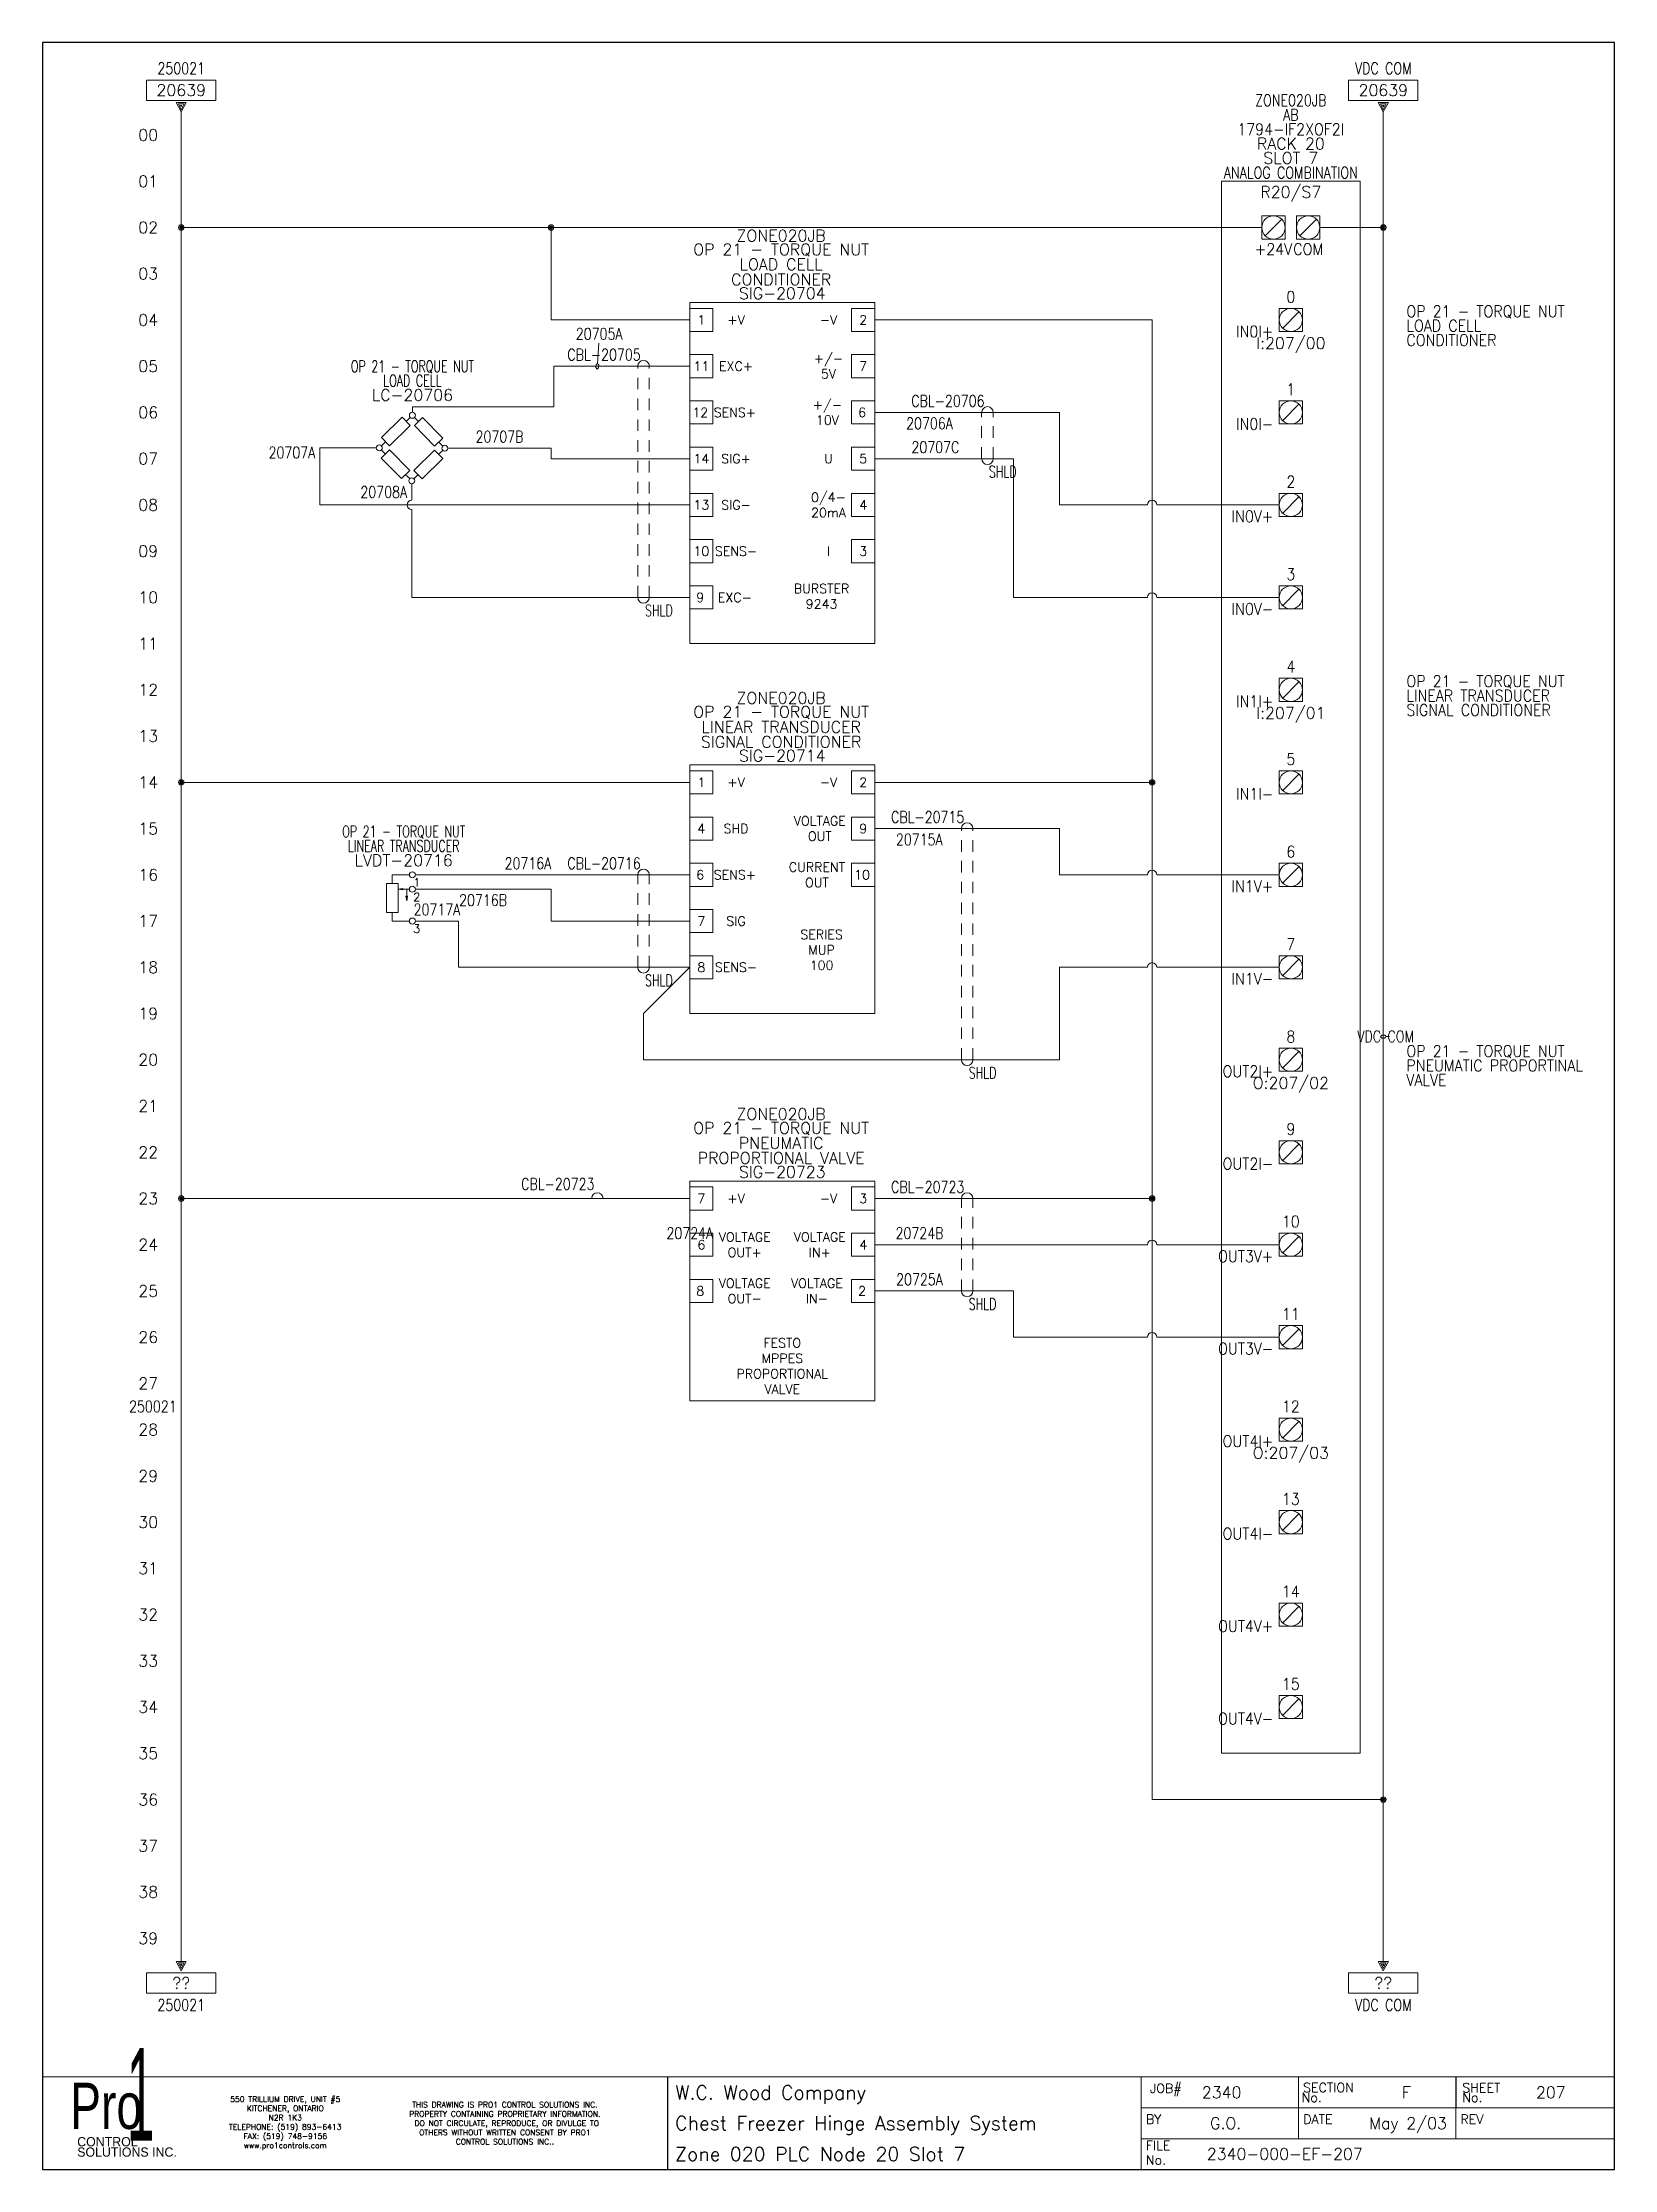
# Model space of a CAD drawing. Header units: inches. Extents: x 0 to 17, y 0 to 23.
import ezdxf
from ezdxf.enums import TextEntityAlignment as Align

# ---------------------------------------------------------------- set-up
doc = ezdxf.new("R2010")
doc.units = ezdxf.units.IN
doc.header["$MEASUREMENT"] = 0
doc.linetypes.add('HIDDEN2', pattern=[0.1875, 0.125, -0.0625])
for name, color, linetype, lineweight in [('BOARDER', 5, 'Continuous', 5), ('DESC', 1, 'Continuous', 5), ('LINK', 9, 'HIDDEN2', 5), ('LOC', 8, 'Continuous', 5), ('MISC', 2, 'Continuous', 5), ('SYMS', 7, 'Continuous', 5), ('TAGS', 2, 'Continuous', 5), ('TERMS', 2, 'Continuous', 5), ('Title_Block_Info', 2, 'Continuous', 5), ('WIRENO', 1, 'Continuous', 5), ('WIRES', 7, 'Continuous', 5), ('XREF', 1, 'Continuous', 5)]:
    doc.layers.add(name, color=color, linetype=linetype, lineweight=lineweight)
doc.layers.add('WIRENO_DEST', color=1, linetype='Continuous')
doc.styles.add('SIVAN', font='sivan.TTF', dxfattribs={"height": 1})
doc.styles.add('STACCO', font='STAC222N.TTF', dxfattribs={"height": 1})
doc.styles.get("Standard").update_dxf_attribs({"font": 'romans.shx'})
doc.styles.add('WD', font='romans.shx')
doc.dimstyles.get("Standard").update_dxf_attribs({"dimtxt": 0.18, "dimasz": 0.18, "dimexe": 0.18, "dimexo": 0.0625, "dimgap": 0.09, "dimtad": 0, "dimtih": 1, "dimtoh": 1, "dimdec": 4, "dimzin": 0, "dimdsep": 46, "dimtxsty": 'Standard', "dimcen": 0.09, "dimadec": 0, "dimazin": 0, "dimtfac": 1, "dimtdec": 4, "dimtofl": 0, "dimtmove": 0, "dimatfit": 3, "dimfxl": 0, "dimtolj": 1, "dimtzin": 0, "dimarcsym": 0})

msp = doc.modelspace()

# ---------------------------------------------------------------- texts
at = {"color": 2, "style": 'WD'}
for s, p in [('01', (1.25, 21.5)), ('02', (1.25, 21)), ('03', (1.25, 20.5)), ('04', (1.25, 20)), ('05', (1.25, 19.5)), ('06', (1.25, 19)), ('07', (1.25, 18.5)), ('08', (1.25, 18)), ('09', (1.25, 17.5)), ('10', (1.25, 17)), ('11', (1.25, 16.5)), ('12', (1.25, 16)), ('13', (1.25, 15.5)), ('14', (1.25, 15)), ('15', (1.25, 14.5)), ('16', (1.25, 14)), ('17', (1.25, 13.5)), ('18', (1.25, 13)), ('19', (1.25, 12.5)), ('20', (1.25, 12)), ('21', (1.25, 11.5)), ('22', (1.25, 11)), ('23', (1.25, 10.5)), ('24', (1.25, 10)), ('25', (1.25, 9.5)), ('26', (1.25, 9)), ('27', (1.25, 8.5)), ('28', (1.25, 8)), ('29', (1.25, 7.5)), ('30', (1.25, 7)), ('31', (1.25, 6.5)), ('32', (1.25, 6)), ('33', (1.25, 5.5)), ('34', (1.25, 5)), ('35', (1.25, 4.5)), ('36', (1.25, 4)), ('37', (1.25, 3.5)), ('38', (1.25, 3)), ('39', (1.25, 2.5))]:
    msp.add_text(s, height=0.125, dxfattribs=at).set_placement(p, align=Align.MIDDLE_RIGHT)

# ---------------------------------------------------------------- blocks, each defined once
blk = doc.blocks.new('WD_MLRH')
at = {"color": 2, "style": 'WD'}
blk.add_attdef('RUNGFIRST', text='', height=0.125, dxfattribs=at).set_placement((-0.25, 0), align=Align.MIDDLE_RIGHT)
at = {"style": 'WD', "flags": 1}
for tag, p in [('RUNGHORV', (-0.25, -0.127)), ('RUNGDIST', (-0.25, -0.2)), ('RUNGCNT', (-0.25, -0.237)), ('RUNGINC', (-0.25, -0.163)), ('WIRE-START', (-0.25, -0.356)), ('WIRE-GSUF', (-0.25, -0.396)), ('PH3SPACE', (-0.25, -0.437)), ('WIREMODE', (-0.25, -0.281)), ('WIREFMT', (-0.25, -0.321))]:
    blk.add_attdef(tag, text='', height=0.025, dxfattribs=at).set_placement(p, align=Align.RIGHT)
blk = doc.blocks.new('WDDOT')
for radius in [0.03, 0.0187, 0.00929]:
    blk.add_circle((0, 0), radius)
blk = doc.blocks.new('HA2D2')
for p, q in [((0.375, 0.344), (-0.375, 0.344)), ((-0.375, 0.344), (-0.375, 0.125)), ((0.375, 0.125), (0.375, 0.344)), ((-0.375, 0.125), (0.375, 0.125)), ((0.055, 0.102), (-0.055, 0.102)), ((-0.055, 0.102), (0, 0)), ((0, 0.023), (-0.031, 0.086)), ((-0.031, 0.086), (0.031, 0.086)), ((0, 0.055), (-0.008, 0.07)), ((-0.008, 0.07), (0.008, 0.07)), ((0, 0), (0.055, 0.102)), ((0.031, 0.086), (0, 0.023)), ((0.008, 0.07), (0, 0.055))]:
    blk.add_line(p, q)
at = {"style": 'WD', "width": 0.8, "flags": 8}
for tag, p in [('DESC1', (0, 0.722)), ('WIRENO', (0, 0.534))]:
    blk.add_attdef(tag, text='', height=0.125, dxfattribs=at).set_placement(p, align=Align.TOP_CENTER)
at = {"style": 'WD'}
blk.add_attdef('XREF', text='', height=0.125, dxfattribs=at).set_placement((0, 0.172), align=Align.CENTER)
at = {"style": 'WD', "flags": 1}
for tag, p in [('X8TERM01', (0, 0)), ('SIGCODE', (0.088, 0.066))]:
    blk.add_attdef(tag, p, '', height=0.01, dxfattribs=at)
blk = doc.blocks.new('HA2S4')
for p, q in [((-0.055, 0), (0.055, 0)), ((0, -0.102), (-0.055, 0)), ((0.055, 0), (0, -0.102)), ((0.375, -0.125), (-0.375, -0.125)), ((-0.375, -0.125), (-0.375, -0.344)), ((-0.031, -0.016), (0, -0.078)), ((0.031, -0.016), (-0.031, -0.016)), ((-0.008, -0.031), (0, -0.047)), ((0.008, -0.031), (-0.008, -0.031)), ((0, -0.078), (0.031, -0.016)), ((0, -0.047), (0.008, -0.031)), ((0.375, -0.344), (0.375, -0.125)), ((-0.375, -0.344), (0.375, -0.344))]:
    blk.add_line(p, q)
at = {"style": 'WD', "flags": 1}
for tag, p in [('X2TERM01', (0, 0)), ('SIGCODE', (0.088, -0.059))]:
    blk.add_attdef(tag, p, '', height=0.01, dxfattribs=at)
at = {"style": 'WD'}
blk.add_attdef('XREF', text='', height=0.125, dxfattribs=at).set_placement((0, -0.297), align=Align.CENTER)
at = {"style": 'WD', "width": 0.8, "flags": 8}
for tag, p in [('WIRENO', (0, -0.409)), ('DESC1', (0, -0.597))]:
    blk.add_attdef(tag, text='', height=0.125, dxfattribs=at).set_placement(p, align=Align.TOP_CENTER)
blk = doc.blocks.new('HLC1_LOAD_CELL')
for p, q in [((-0.111, -0.021), (-0.333, -0.24)), ((-0.246, -0.33), (-0.023, -0.11)), ((-0.023, -0.11), (-0.111, -0.021)), ((-0.067, -0.066), (-0.023, -0.023)), ((0.066, -0.067), (0.021, -0.022)), ((0.11, -0.023), (0.021, -0.111)), ((0.021, -0.111), (0.24, -0.333)), ((0.33, -0.246), (0.11, -0.023)), ((-0.292, -0.419), (-0.336, -0.374)), ((-0.247, -0.375), (-0.336, -0.463)), ((-0.289, -0.285), (-0.335, -0.33)), ((-0.333, -0.24), (-0.246, -0.33)), ((-0.028, -0.598), (-0.247, -0.375)), ((0.24, -0.378), (0.017, -0.597)), ((0.24, -0.333), (0.33, -0.246)), ((0.328, -0.467), (0.24, -0.378)), ((0.284, -0.422), (0.328, -0.379)), ((0.285, -0.289), (0.328, -0.333)), ((-0.336, -0.463), (-0.117, -0.685)), ((-0.117, -0.685), (-0.028, -0.598)), ((-0.073, -0.642), (-0.029, -0.685)), ((0.061, -0.641), (0.016, -0.686)), ((0.017, -0.597), (0.105, -0.686)), ((0.105, -0.686), (0.328, -0.467))]:
    blk.add_line(p, q)
for centre in [(0, 0), (-0.358, -0.352), (0.351, -0.356), (-0.007, -0.708)]:
    blk.add_circle(centre, 0.0322)
at = {"style": 'WD', "width": 0.7}
for tag, p in [('INST', (0, 0.795)), ('LOC', (0, 0.625)), ('DESC1', (0, 0.469)), ('DESC2', (0, 0.312))]:
    blk.add_attdef(tag, text='', height=0.125, dxfattribs=at).set_placement(p, align=Align.CENTER)
at = {"style": 'WD'}
blk.add_attdef('TAG1', text='', height=0.125, dxfattribs=at).set_placement((0, 0.156), align=Align.CENTER)
for tag, p, flags in [('X2TERM02', (0, 0.032), 1), ('FAMILY', (0.205, 0.184), 9), ('X4TERM03', (-0.39, -0.352), 1), ('X1TERM01', (0.383, -0.356), 1), ('X8TERM04', (-0.007, -0.741), 1)]:
    blk.add_attdef(tag, p, '', height=0.01, dxfattribs=dict(at, flags=flags))
at = {"linetype": 'Continuous', "style": 'WD', "flags": 9}
for tag, p in [('ASSYCODE', (0.219, 0.094)), ('MFG', (0.228, 0.12)), ('CAT', (0.23, 0.139))]:
    blk.add_attdef(tag, text='', height=0.01, dxfattribs=at).set_placement(p, align=Align.CENTER)
at = {"style": 'WD', "width": 0.9}
blk.add_attdef('RATING2', text='', height=0.125, dxfattribs=at).set_placement((0, -0.875), align=Align.TOP_CENTER)
blk = doc.blocks.new('HMISC_CAT1_BURSTER_9243')
at = {"linetype": 'Continuous'}
for points in [[(-1, 0.188), (1, 0.188), (1, -3.5), (-1, -3.5)], [(-1, -0.125), (-0.75, -0.125), (-0.75, 0.125), (-1, 0.125)], [(0.75, -0.125), (1, -0.125), (1, 0.125), (0.75, 0.125)], [(-1, -0.625), (-0.75, -0.625), (-0.75, -0.375), (-1, -0.375)], [(0.75, -0.625), (1, -0.625), (1, -0.375), (0.75, -0.375)], [(-1, -1.125), (-0.75, -1.125), (-0.75, -0.875), (-1, -0.875)], [(0.75, -1.125), (1, -1.125), (1, -0.875), (0.75, -0.875)], [(-1, -1.625), (-0.75, -1.625), (-0.75, -1.375), (-1, -1.375)], [(0.75, -1.625), (1, -1.625), (1, -1.375), (0.75, -1.375)], [(-1, -2.125), (-0.75, -2.125), (-0.75, -1.875), (-1, -1.875)], [(0.75, -2.125), (1, -2.125), (1, -1.875), (0.75, -1.875)], [(-1, -2.625), (-0.75, -2.625), (-0.75, -2.375), (-1, -2.375)], [(0.75, -2.625), (1, -2.625), (1, -2.375), (0.75, -2.375)], [(-1, -3.125), (-0.75, -3.125), (-0.75, -2.875), (-1, -2.875)]]:
    blk.add_lwpolyline(points, close=True, dxfattribs=at)
at = {"linetype": 'Continuous', "char_height": 0.1, "attachment_point": 5}
for s, insert, width in [('1', (-0.875, 0), 0.259), ('+V', (-0.5, 0), 0.259), ('-V', (0.5, 0), 0.259), ('2', (0.875, 0), 0.259), ('11', (-0.875, -0.5), 0.25), ('EXC+', (-0.5, -0.5), 0.25), ('+/-\\P5V', (0.5, -0.5), 0.25), ('7', (0.875, -0.5), 0.25), ('+/-\\P10V', (0.488, -1), 0.25), ('12', (-0.887, -1), 0.25), ('SENS+', (-0.512, -1), 0.25), ('6', (0.863, -1), 0.25), ('14', (-0.875, -1.5), 0.25), ('SIG+', (-0.5, -1.5), 0.25), ('U', (0.5, -1.5), 0.25), ('5', (0.875, -1.5), 0.25), ('13', (-0.875, -2), 0.259), ('SIG-', (-0.5, -2), 0.259), ('0/4-\\P20mA', (0.5, -2), 0.259), ('4', (0.875, -2), 0.259), ('10', (-0.875, -2.5), 0.25), ('SENS-', (-0.5, -2.5), 0.25), ('I', (0.5, -2.5), 0.25), ('3', (0.875, -2.5), 0.25), ('9', (-0.887, -3), 0.25), ('EXC-', (-0.512, -3), 0.25), ('BURSTER\\P9243', (0.425, -2.988), 0.25)]:
    blk.add_mtext(s, dxfattribs=dict(at, insert=insert, width=width))
at = {"style": 'WD'}
for tag, p in [('INST', (-0.012, 1.013)), ('LOC', (-0.012, 0.85)), ('DESC1', (-0.012, 0.7)), ('DESC2', (-0.012, 0.538)), ('DESC3', (-0.012, 0.375)), ('TAG1', (0, 0.225))]:
    blk.add_attdef(tag, text='', height=0.125, dxfattribs=at).set_placement(p, align=Align.CENTER)
at = {"style": 'WD', "flags": 1}
for tag, p, height in [('X4TERM01', (-1, 0), 0.005), ('X1TERM25', (1, 0), 0.005), ('X4TERM02', (-1, -0.5), 0.005), ('X1TERM26', (1, -0.5), 0.005), ('X4TERM03', (-1, -1), 0.005), ('FAMILY', (-0.075, -0.975), 0.01), ('X1TERM27', (1, -1), 0.005), ('MFG', (-0.037, -1.238), 0.01), ('X4TERM04', (-1, -1.5), 0.005), ('ASSYCODE', (-0.3, -1.45), 0.01), ('CAT', (-0.162, -1.438), 0.01), ('X1TERM28', (1, -1.5), 0.005), ('X4TERM05', (-1, -2), 0.005), ('X1TERM29', (1, -2), 0.005), ('X4TERM05', (-1, -2.5), 0.005), ('X1TERM30', (1, -2.5), 0.005), ('X4TERM06', (-1, -3), 0.005)]:
    blk.add_attdef(tag, p, '', height=height, dxfattribs=at)
blk = doc.blocks.new('HW01_1')
blk.add_line((0.031, 0), (-0.031, 0))
blk.add_arc((0, 0), 0.0625, 360, 180)
at = {"style": 'WD', "width": 0.7, "flags": 1}
for tag, p in [('INST', (0, 0.396)), ('LOC', (0, 0.227))]:
    blk.add_attdef(tag, text='', height=0.125, dxfattribs=at).set_placement(p, align=Align.CENTER)
for tag, p in [('X2TERMDESC02', (0.016, 0.109)), ('XREF', (0.078, -0.3)), ('DESC1', (0.078, -0.459)), ('DESC2', (0.078, -0.621))]:
    blk.add_attdef(tag, p, '', height=0.125, dxfattribs=at)
at = {"style": 'WD', "width": 0.8}
blk.add_attdef('TAG1', text='', height=0.125, dxfattribs=at).set_placement((-0.031, 0.062), align=Align.RIGHT)
at = {"style": 'WD'}
for tag, p in [('X8LINKL', (-0.062, 0)), ('X8LINKR', (0.062, 0))]:
    blk.add_attdef(tag, p, '', height=0.01, dxfattribs=at)
at = {"style": 'WD', "flags": 1}
for tag, p in [('X4TERM01', (-0.031, 0)), ('X2TERM02', (0, 0.062)), ('X1TERM01', (0.031, 0)), ('WD_NOTJUMPERED', (0.097, 0.062))]:
    blk.add_attdef(tag, p, '', height=0.01, dxfattribs=at)
at = {"linetype": 'Continuous', "style": 'WD', "flags": 9}
blk.add_attdef('ASSYCODE', text='', height=0.01, dxfattribs=at).set_placement((0.029, 0.042), align=Align.CENTER)
at = {"style": 'WD', "flags": 9}
blk.add_attdef('FAMILY', text='', height=0.01, dxfattribs=at).set_placement((0.023, 0.118), align=Align.CENTER)
at = {"style": 'WD', "width": 0.8}
blk.add_attdef('RATING1', (0.094, 0.062), '', height=0.125, dxfattribs=at)
at = {"style": 'WD', "width": 0.8, "flags": 1}
blk.add_attdef('MFG', text='', height=0.0938, dxfattribs=at).set_placement((-0.125, -0.031), align=Align.TOP_RIGHT)
blk.add_attdef('CAT', text='', height=0.0938, dxfattribs=at).set_placement((0.031, -0.031), align=Align.TOP_LEFT)
blk = doc.blocks.new('HW02_B')
blk.add_line((0.031, 0), (-0.031, 0))
at = {"style": 'WD', "width": 0.7, "flags": 1}
for tag, p in [('INST', (0, 0.349)), ('LOC', (0, 0.18))]:
    blk.add_attdef(tag, text='', height=0.125, dxfattribs=at).set_placement(p, align=Align.CENTER)
at = {"style": 'WD', "width": 0.8}
blk.add_attdef('TAG2', text='', height=0.125, dxfattribs=at).set_placement((-0.031, 0.031), align=Align.RIGHT)
at = {"style": 'WD', "flags": 1}
for tag, p in [('X4TERM01', (-0.031, 0)), ('X1TERM01', (0.031, 0))]:
    blk.add_attdef(tag, p, '', height=0.01, dxfattribs=at)
at = {"style": 'WD'}
for tag, p in [('X2LINK', (0, 0.125)), ('X8LINK', (0, -0.125))]:
    blk.add_attdef(tag, p, '', height=0.01, dxfattribs=at)
at = {"style": 'WD', "flags": 9}
blk.add_attdef('FAMILY', text='', height=0.01, dxfattribs=at).set_placement((0.023, 0.118), align=Align.CENTER)
at = {"style": 'WD', "width": 0.8}
blk.add_attdef('RATING1', (0.094, 0.031), '', height=0.125, dxfattribs=at)
at = {"style": 'WD', "width": 0.7, "flags": 1}
for tag, p in [('XREF', (0.109, -0.175)), ('DESC1', (0.109, -0.334)), ('DESC2', (0.109, -0.496))]:
    blk.add_attdef(tag, p, '', height=0.125, dxfattribs=at)
blk = doc.blocks.new('HW02_1')
blk.add_line((0.031, 0), (-0.031, 0))
blk.add_arc((0, 0), 0.0625, 180, 0)
at = {"style": 'WD', "width": 0.7, "flags": 1}
for tag, p in [('INST', (0, 0.349)), ('LOC', (0, 0.18))]:
    blk.add_attdef(tag, text='', height=0.125, dxfattribs=at).set_placement(p, align=Align.CENTER)
at = {"style": 'WD', "width": 0.8}
blk.add_attdef('TAG2', text='', height=0.125, dxfattribs=at).set_placement((-0.031, 0.031), align=Align.RIGHT)
at = {"style": 'WD'}
for tag, p in [('X2LINKL', (-0.063, 0)), ('X2LINKR', (0.062, 0))]:
    blk.add_attdef(tag, p, '', height=0.01, dxfattribs=at)
at = {"style": 'WD', "flags": 1}
for tag, p in [('X4TERM01', (-0.031, 0)), ('X1TERM01', (0.031, 0)), ('X8TERM02', (0, -0.063)), ('WD_NOTJUMPERED', (0.097, -0.063))]:
    blk.add_attdef(tag, p, '', height=0.01, dxfattribs=at)
at = {"style": 'WD', "flags": 9}
blk.add_attdef('FAMILY', text='', height=0.01, dxfattribs=at).set_placement((0.023, 0.118), align=Align.CENTER)
at = {"style": 'WD'}
for tag, p, width in [('RATING1', (0.094, 0.031), 0.8), ('X8TERMDESC02', (0.016, -0.204), 0.7)]:
    blk.add_attdef(tag, p, '', height=0.125, dxfattribs=dict(at, width=width))
at = {"style": 'WD', "width": 0.7, "flags": 1}
for tag, p in [('XREF', (0.016, -0.363)), ('DESC1', (0.016, -0.521)), ('DESC2', (0.016, -0.684))]:
    blk.add_attdef(tag, p, '', height=0.125, dxfattribs=at)
blk = doc.blocks.new('HMISC_CAT1_MUP_SERIES_100')
at = {"linetype": 'Continuous'}
for points in [[(-1, 0.188), (1, 0.188), (1, -2.5), (-1, -2.5)], [(-1, -0.125), (-0.75, -0.125), (-0.75, 0.125), (-1, 0.125)], [(0.75, -0.125), (1, -0.125), (1, 0.125), (0.75, 0.125)], [(-1, -0.625), (-0.75, -0.625), (-0.75, -0.375), (-1, -0.375)], [(0.75, -0.625), (1, -0.625), (1, -0.375), (0.75, -0.375)], [(-1, -1.125), (-0.75, -1.125), (-0.75, -0.875), (-1, -0.875)], [(0.75, -1.125), (1, -1.125), (1, -0.875), (0.75, -0.875)], [(-1, -1.625), (-0.75, -1.625), (-0.75, -1.375), (-1, -1.375)], [(-1, -2.125), (-0.75, -2.125), (-0.75, -1.875), (-1, -1.875)]]:
    blk.add_lwpolyline(points, close=True, dxfattribs=at)
at = {"linetype": 'Continuous', "char_height": 0.1, "attachment_point": 5}
for s, insert, width in [('1', (-0.875, 0), 0.259), ('+V', (-0.5, 0), 0.259), ('-V', (0.5, 0), 0.259), ('2', (0.875, 0), 0.259), ('4', (-0.875, -0.5), 0.25), ('SHD', (-0.5, -0.5), 0.25), ('VOLTAGE OUT', (0.406, -0.5), 0.25), ('9', (0.875, -0.5), 0.25), ('CURRENT\\POUT', (0.375, -1), 0.25), ('6', (-0.887, -1), 0.25), ('SENS+', (-0.512, -1), 0.25), ('10', (0.863, -1), 0.25), ('7', (-0.875, -1.5), 0.25), ('SIG', (-0.5, -1.5), 0.25), ('SERIES MUP 100', (0.425, -1.812), 0.25), ('8', (-0.875, -2), 0.259), ('SENS-', (-0.5, -2), 0.259)]:
    blk.add_mtext(s, dxfattribs=dict(at, insert=insert, width=width))
at = {"style": 'WD'}
for tag, p in [('INST', (-0.012, 1.013)), ('LOC', (-0.012, 0.85)), ('DESC1', (-0.012, 0.7)), ('DESC2', (-0.012, 0.538)), ('DESC3', (-0.012, 0.375)), ('TAG1', (0, 0.225))]:
    blk.add_attdef(tag, text='', height=0.125, dxfattribs=at).set_placement(p, align=Align.CENTER)
at = {"style": 'WD', "flags": 1}
for tag, p, height in [('X4TERM01', (-1, 0), 0.005), ('X1TERM25', (1, 0), 0.005), ('X4TERM02', (-1, -0.5), 0.005), ('X1TERM26', (1, -0.5), 0.005), ('X4TERM03', (-1, -1), 0.005), ('FAMILY', (-0.075, -0.975), 0.01), ('X1TERM27', (1, -1), 0.005), ('MFG', (-0.037, -1.238), 0.01), ('X4TERM04', (-1, -1.5), 0.005), ('ASSYCODE', (-0.3, -1.45), 0.01), ('CAT', (-0.162, -1.438), 0.01), ('X4TERM05', (-1, -2), 0.005)]:
    blk.add_attdef(tag, p, '', height=height, dxfattribs=at)
blk = doc.blocks.new('TB_P')
at = {"color": 5}
blk.add_line((6.764, 0), (6.764, 1), dxfattribs=at)
at = {"color": 5, "linetype": 'Continuous'}
blk.add_line((15.283, 1), (15.283, 0.667), dxfattribs=at)
blk.add_lwpolyline([(0, 0), (17, 0), (17, 23), (0, 23)], close=True, dxfattribs=at)
at = {"layer": 'BOARDER', "linetype": 'Continuous'}
for p, q in [((0, 1), (17, 1)), ((0, 1), (0, 0)), ((11.882, 1), (11.882, 0.667)), ((11.882, 1), (11.882, 0)), ((11.882, 1), (11.882, 0)), ((11.882, 1), (11.882, 0)), ((13.583, 1), (13.583, 0.667)), ((11.882, 0.667), (17, 0.667)), ((13.583, 0.667), (13.583, 0.333)), ((15.283, 0.667), (15.283, 0.333)), ((11.882, 0.333), (17, 0.333))]:
    blk.add_line(p, q, dxfattribs=at)
at = {"color": 5, "char_height": 0.06, "attachment_point": 5, "style": 'WD'}
for s, insert, width in [('550 TRILLIUM DRIVE, UNIT #5\\PKITCHENER, ONTARIO\\PN2R 1K3\\PTELEPHONE: (519) 893-6413\\PFAX: (519) 748-9156\\Pwww.pro1controls.com', (2.625, 0.5), 1.804), ('THIS DRAWING IS PRO1 CONTROL SOLUTIONS INC. PROPERTY CONTAINING PROPRIETARY INFORMATION.  DO NOT CIRCULATE, REPRODUCE, OR DIVULGE TO OTHERS WITHOUT WRITTEN CONSENT BY PRO1 CONTROL SOLUTIONS INC..', (5, 0.5), 2.264)]:
    blk.add_mtext(s, dxfattribs=dict(at, insert=insert, width=width))
at = {"color": 2, "linetype": 'Continuous', "style": 'WD', "flags": 1}
for tag, p in [('REV1_NO', (1.734, 3.29)), ('REV1_BY', (7.303, 3.29)), ('REV1_DATE', (9.562, 3.29)), ('REV2_NO', (1.734, 3.04)), ('REV2_BY', (7.303, 3.04)), ('REV2_DATE', (9.562, 3.04)), ('REV3_NO', (1.734, 2.79)), ('REV3_BY', (7.303, 2.79)), ('REV3_DATE', (9.562, 2.79)), ('REV4_NO', (1.734, 2.54)), ('REV4_BY', (7.303, 2.54)), ('REV4_DATE', (9.562, 2.54)), ('REV5_NO', (1.734, 2.29)), ('REV5_BY', (7.303, 2.29)), ('REV5_DATE', (9.562, 2.29)), ('REV6_NO', (1.734, 2.04)), ('REV6_BY', (7.303, 2.04)), ('REV6_DATE', (9.562, 2.04)), ('REV7_NO', (1.734, 1.79)), ('REV7_BY', (7.303, 1.79)), ('REV7_DATE', (9.562, 1.79)), ('REV8_NO', (1.734, 1.54)), ('REV8_BY', (7.303, 1.54)), ('REV8_DATE', (9.562, 1.54)), ('REV9_NO', (1.734, 1.29)), ('REV9_BY', (7.303, 1.29)), ('REV9_DATE', (9.562, 1.29))]:
    blk.add_attdef(tag, text='', height=0.15, dxfattribs=at).set_placement(p, align=Align.MIDDLE_CENTER)
for tag, p in [('REV1_CHANGE', (2.292, 3.29)), ('REV2_CHANGE', (2.292, 3.04)), ('REV3_CHANGE', (2.292, 2.79)), ('REV4_CHANGE', (2.292, 2.54)), ('REV5_CHANGE', (2.292, 2.29)), ('REV6_CHANGE', (2.292, 2.04)), ('REV7_CHANGE', (2.292, 1.79)), ('REV8_CHANGE', (2.292, 1.54)), ('REV9_CHANGE', (2.292, 1.29))]:
    blk.add_attdef(tag, text='', height=0.15, dxfattribs=at).set_placement(p, align=Align.MIDDLE_LEFT)
at = {"layer": 'BOARDER', "lineweight": 0}
for s, height, style, width, p in [('1', 1, 'SIVAN', 0.4, (1.062, 0.812)), ('Pro', 0.5, 'STACCO', 0.75, (0.688, 0.688))]:
    blk.add_text(s, height=height, dxfattribs=dict(at, style=style, width=width)).set_placement(p, align=Align.MIDDLE_CENTER)
at = {"layer": 'BOARDER', "linetype": 'Continuous', "style": 'WD'}
for s, p in [('JOB#', (11.976, 0.827)), ('SECTION', (13.633, 0.835)), ('SHEET', (15.354, 0.834)), ('No.', (13.617, 0.729)), ('No.', (15.354, 0.729)), ('BY', (11.933, 0.493)), ('DATE', (13.634, 0.493)), ('REV', (15.334, 0.493)), ('FILE', (11.932, 0.21)), ('No.', (11.932, 0.052))]:
    blk.add_text(s, height=0.1, dxfattribs=at).set_placement(p)
at = {"layer": 'BOARDER', "lineweight": 0, "style": 'STACCO'}
for s, p in [('SOLUTIONS INC.', (0.375, 0.188)), ('CONTROL', (0.375, 0.3))]:
    blk.add_text(s, height=0.1, dxfattribs=at).set_placement(p, align=Align.MIDDLE_LEFT)
at = {"layer": 'Title_Block_Info', "ltscale": 0.1}
for tag, p in [('CUSTOMER', (6.842, 0.833)), ('JOB DESCRIPTION LINE', (6.842, 0.5)), ('DRAWING DESCRIPTION', (6.842, 0.167))]:
    blk.add_attdef(tag, text='', height=0.15, dxfattribs=at).set_placement(p, align=Align.MIDDLE_LEFT)
at = {"layer": 'Title_Block_Info', "ltscale": 0.1, "style": 'WD'}
for tag, p in [('JOB #', (12.752, 0.833)), ('SEC. NO.', (14.75, 0.833)), ('SHT. NO.', (16.312, 0.833)), ('NAME', (12.795, 0.5)), ('REV', (16.194, 0.5))]:
    blk.add_attdef(tag, text='', height=0.125, dxfattribs=at).set_placement(p, align=Align.MIDDLE_CENTER)
blk.add_attdef('DATE', text='', height=0.125, dxfattribs=at).set_placement((15.188, 0.5), align=Align.MIDDLE_RIGHT)
blk.add_attdef('FILE NUMBER', text='', height=0.125, dxfattribs=at).set_placement((12.591, 0.167), align=Align.MIDDLE_LEFT)
blk = doc.blocks.new('WD_WNV')
at = {"linetype": 'Continuous', "style": 'WD', "width": 0.8}
blk.add_attdef('WIRENO', text='', height=0.125, dxfattribs=at).set_placement((-0.05, 0), align=Align.MIDDLE_RIGHT)
blk = doc.blocks.new('WD_WNH')
at = {"linetype": 'Continuous', "style": 'WD', "width": 0.8}
blk.add_attdef('WIRENO', text='', height=0.125, dxfattribs=at).set_placement((0, 0.0625), align=Align.CENTER)
blk = doc.blocks.new('PLCIO_17DE')
at = {"layer": 'SYMS'}
for p, q in [((0.75, 0.5), (-0.75, 0.5)), ((-0.75, 0.5), (-0.75, -16.5)), ((0.75, -16.5), (0.75, 0.5)), ((-0.312, 0.125), (-0.062, 0.125)), ((-0.312, -0.125), (-0.312, 0.125)), ((-0.098, 0.089), (-0.277, -0.089)), ((-0.062, 0.125), (-0.062, -0.125)), ((0.062, 0.125), (0.312, 0.125)), ((0.062, -0.125), (0.062, 0.125)), ((0.277, 0.089), (0.098, -0.089)), ((0.312, 0.125), (0.312, -0.125)), ((-0.062, -0.125), (-0.312, -0.125)), ((0.312, -0.125), (0.062, -0.125)), ((-0.125, -0.875), (0.125, -0.875)), ((-0.125, -1.125), (-0.125, -0.875)), ((-0.125, -0.875), (0.125, -0.875)), ((-0.125, -1.125), (-0.125, -0.875)), ((0.088, -0.912), (-0.088, -1.088)), ((0.125, -0.875), (0.125, -1.125)), ((0.125, -0.875), (0.125, -1.125)), ((0.125, -1.125), (-0.125, -1.125)), ((0.125, -1.125), (-0.125, -1.125)), ((-0.125, -1.875), (0.125, -1.875)), ((-0.125, -2.125), (-0.125, -1.875)), ((-0.125, -1.875), (0.125, -1.875)), ((-0.125, -2.125), (-0.125, -1.875)), ((0.088, -1.912), (-0.088, -2.088)), ((0.125, -1.875), (0.125, -2.125)), ((0.125, -1.875), (0.125, -2.125)), ((0.125, -2.125), (-0.125, -2.125)), ((0.125, -2.125), (-0.125, -2.125)), ((-0.125, -2.875), (0.125, -2.875)), ((-0.125, -3.125), (-0.125, -2.875)), ((-0.125, -2.875), (0.125, -2.875)), ((-0.125, -3.125), (-0.125, -2.875)), ((0.088, -2.912), (-0.088, -3.088)), ((0.125, -2.875), (0.125, -3.125)), ((0.125, -2.875), (0.125, -3.125)), ((0.125, -3.125), (-0.125, -3.125)), ((0.125, -3.125), (-0.125, -3.125)), ((-0.125, -3.875), (0.125, -3.875)), ((-0.125, -4.125), (-0.125, -3.875)), ((-0.125, -3.875), (0.125, -3.875)), ((-0.125, -4.125), (-0.125, -3.875)), ((0.125, -3.875), (0.125, -4.125)), ((0.125, -3.875), (0.125, -4.125)), ((0.125, -4.125), (-0.125, -4.125)), ((0.125, -4.125), (-0.125, -4.125)), ((0.088, -3.912), (-0.088, -4.088)), ((-0.125, -4.875), (0.125, -4.875)), ((-0.125, -5.125), (-0.125, -4.875)), ((-0.125, -4.875), (0.125, -4.875)), ((-0.125, -5.125), (-0.125, -4.875)), ((0.088, -4.912), (-0.088, -5.088)), ((0.125, -4.875), (0.125, -5.125)), ((0.125, -4.875), (0.125, -5.125)), ((0.125, -5.125), (-0.125, -5.125)), ((0.125, -5.125), (-0.125, -5.125)), ((-0.125, -5.875), (0.125, -5.875)), ((-0.125, -6.125), (-0.125, -5.875)), ((-0.125, -5.875), (0.125, -5.875)), ((-0.125, -6.125), (-0.125, -5.875)), ((0.088, -5.912), (-0.088, -6.088)), ((0.125, -5.875), (0.125, -6.125)), ((0.125, -5.875), (0.125, -6.125)), ((0.125, -6.125), (-0.125, -6.125)), ((0.125, -6.125), (-0.125, -6.125)), ((-0.125, -6.875), (0.125, -6.875)), ((-0.125, -7.125), (-0.125, -6.875)), ((-0.125, -6.875), (0.125, -6.875)), ((-0.125, -7.125), (-0.125, -6.875)), ((0.125, -6.875), (0.125, -7.125)), ((0.125, -6.875), (0.125, -7.125)), ((0.125, -7.125), (-0.125, -7.125)), ((0.125, -7.125), (-0.125, -7.125)), ((0.088, -6.912), (-0.088, -7.088)), ((-0.125, -7.875), (0.125, -7.875)), ((-0.125, -8.125), (-0.125, -7.875)), ((-0.125, -7.875), (0.125, -7.875)), ((-0.125, -8.125), (-0.125, -7.875)), ((0.088, -7.912), (-0.088, -8.088)), ((0.125, -7.875), (0.125, -8.125)), ((0.125, -7.875), (0.125, -8.125)), ((0.125, -8.125), (-0.125, -8.125)), ((0.125, -8.125), (-0.125, -8.125)), ((-0.125, -8.875), (0.125, -8.875)), ((-0.125, -9.125), (-0.125, -8.875)), ((-0.125, -8.875), (0.125, -8.875)), ((-0.125, -9.125), (-0.125, -8.875)), ((0.088, -8.912), (-0.088, -9.088)), ((0.125, -8.875), (0.125, -9.125)), ((0.125, -8.875), (0.125, -9.125)), ((0.125, -9.125), (-0.125, -9.125)), ((0.125, -9.125), (-0.125, -9.125)), ((-0.125, -9.875), (0.125, -9.875)), ((-0.125, -10.125), (-0.125, -9.875)), ((-0.125, -9.875), (0.125, -9.875)), ((-0.125, -10.125), (-0.125, -9.875)), ((0.125, -9.875), (0.125, -10.125)), ((0.125, -9.875), (0.125, -10.125)), ((0.088, -9.912), (-0.088, -10.088)), ((0.125, -10.125), (-0.125, -10.125)), ((0.125, -10.125), (-0.125, -10.125)), ((-0.125, -10.875), (0.125, -10.875)), ((-0.125, -11.125), (-0.125, -10.875)), ((-0.125, -10.875), (0.125, -10.875)), ((-0.125, -11.125), (-0.125, -10.875)), ((0.088, -10.912), (-0.088, -11.088)), ((0.125, -10.875), (0.125, -11.125)), ((0.125, -10.875), (0.125, -11.125)), ((0.125, -11.125), (-0.125, -11.125)), ((0.125, -11.125), (-0.125, -11.125)), ((-0.125, -11.875), (0.125, -11.875)), ((-0.125, -12.125), (-0.125, -11.875)), ((-0.125, -11.875), (0.125, -11.875)), ((-0.125, -12.125), (-0.125, -11.875)), ((0.088, -11.912), (-0.088, -12.088)), ((0.125, -11.875), (0.125, -12.125)), ((0.125, -11.875), (0.125, -12.125)), ((0.125, -12.125), (-0.125, -12.125)), ((0.125, -12.125), (-0.125, -12.125)), ((-0.125, -12.875), (0.125, -12.875)), ((-0.125, -13.125), (-0.125, -12.875)), ((-0.125, -12.875), (0.125, -12.875)), ((-0.125, -13.125), (-0.125, -12.875)), ((0.125, -12.875), (0.125, -13.125)), ((0.125, -12.875), (0.125, -13.125)), ((0.088, -12.912), (-0.088, -13.088)), ((0.125, -13.125), (-0.125, -13.125)), ((0.125, -13.125), (-0.125, -13.125)), ((-0.125, -13.875), (0.125, -13.875)), ((-0.125, -14.125), (-0.125, -13.875)), ((-0.125, -13.875), (0.125, -13.875)), ((-0.125, -14.125), (-0.125, -13.875)), ((0.088, -13.912), (-0.088, -14.088)), ((0.125, -13.875), (0.125, -14.125)), ((0.125, -13.875), (0.125, -14.125)), ((0.125, -14.125), (-0.125, -14.125)), ((0.125, -14.125), (-0.125, -14.125)), ((-0.125, -14.875), (0.125, -14.875)), ((-0.125, -15.125), (-0.125, -14.875)), ((-0.125, -14.875), (0.125, -14.875)), ((-0.125, -15.125), (-0.125, -14.875)), ((0.088, -14.912), (-0.088, -15.088)), ((0.125, -14.875), (0.125, -15.125)), ((0.125, -14.875), (0.125, -15.125)), ((0.125, -15.125), (-0.125, -15.125)), ((0.125, -15.125), (-0.125, -15.125)), ((-0.125, -15.875), (0.125, -15.875)), ((-0.125, -16.125), (-0.125, -15.875)), ((-0.125, -15.875), (0.125, -15.875)), ((-0.125, -16.125), (-0.125, -15.875)), ((0.088, -15.912), (-0.088, -16.088)), ((0.125, -15.875), (0.125, -16.125)), ((0.125, -15.875), (0.125, -16.125)), ((0.125, -16.125), (-0.125, -16.125)), ((0.125, -16.125), (-0.125, -16.125)), ((-0.75, -16.5), (0.75, -16.5))]:
    blk.add_line(p, q, dxfattribs=at)
for centre, radius in [((-0.188, 0), 0.126), ((0.188, 0), 0.126), ((0, -1), 0.125), ((0, -2), 0.125), ((0, -3), 0.125), ((0, -4), 0.125), ((0, -5), 0.125), ((0, -6), 0.125), ((0, -7), 0.125), ((0, -8), 0.125), ((0, -9), 0.125), ((0, -10), 0.125), ((0, -11), 0.125), ((0, -12), 0.125), ((0, -13), 0.125), ((0, -14), 0.125), ((0, -15), 0.125), ((0, -16), 0.125)]:
    blk.add_circle(centre, radius, dxfattribs=at)
at = {"layer": 'SYMS', "style": 'WD'}
for tag, width, p in [('INST', 0.8, (0, 1.482)), ('LOC', 0.8, (0, 1.312)), ('MFG', 0.8, (0, 1.156)), ('CAT', 0.9, (0, 1)), ('DESC', 0.8, (0, 0.53)), ('TERM01L', 0.75, (-0.188, 0.156)), ('TERM01R', 0.75, (0.188, 0.156)), ('TERM02', 0.9, (0, -0.812)), ('TERM03', 0.9, (0, -1.812)), ('TERM04', 0.9, (0, -2.812)), ('TERM05', 0.9, (0, -3.812)), ('TERM06', 0.9, (0, -4.812)), ('TERM07', 0.9, (0, -5.812)), ('TERM08', 0.9, (0, -6.812)), ('TERM09', 0.9, (0, -7.812)), ('TERM10', 0.9, (0, -8.812)), ('TERM11', 0.9, (0, -9.812)), ('TERM12', 0.9, (0, -10.812)), ('TERM13', 0.9, (0, -11.812)), ('TERM14', 0.9, (0, -12.812)), ('TERM15', 0.9, (0, -13.812)), ('TERM16', 0.9, (0, -14.812)), ('TERM17', 0.9, (0, -15.812))]:
    blk.add_attdef(tag, text='', height=0.125, dxfattribs=dict(at, width=width)).set_placement(p, align=Align.CENTER)
for tag, p in [('LINE1', (0, 0.844)), ('LINE2', (0, 0.688)), ('TAG', (0, 0.322))]:
    blk.add_attdef(tag, text='', height=0.125, dxfattribs=at).set_placement(p, align=Align.CENTER)
at = {"layer": 'SYMS', "linetype": 'Continuous', "style": 'WD', "flags": 9}
blk.add_attdef('ASSYCODE', text='', height=0.01, dxfattribs=at).set_placement((0.23, 1.071), align=Align.CENTER)
at = {"layer": 'SYMS', "style": 'WD', "flags": 1}
for tag, p in [('X4TERM01L', (-0.312, 0)), ('X1TERM01R', (0.312, 0)), ('X4TERM02', (-0.125, -1)), ('X4TERM03', (-0.125, -2)), ('X4TERM04', (-0.125, -3)), ('X4TERM05', (-0.125, -4)), ('X4TERM06', (-0.125, -5)), ('X4TERM07', (-0.125, -6)), ('X4TERM08', (-0.125, -7)), ('X4TERM09', (-0.125, -8)), ('X4TERM10', (-0.125, -9)), ('X4TERM11', (-0.125, -10)), ('X4TERM12', (-0.125, -11)), ('X4TERM13', (-0.125, -12)), ('X4TERM14', (-0.125, -13)), ('X4TERM15', (-0.125, -14)), ('X4TERM16', (-0.125, -15)), ('X4TERM17', (-0.125, -16))]:
    blk.add_attdef(tag, p, '', height=0.01, dxfattribs=at)
at = {"layer": 'SYMS', "style": 'WD', "width": 0.9}
for tag, p in [('TERMDESC01L', (-0.188, -0.172)), ('TERMDESC01R', (0.188, -0.172))]:
    blk.add_attdef(tag, text='', height=0.125, dxfattribs=at).set_placement(p, align=Align.TOP_CENTER)
for tag, p in [('DESCA02', (1.25, -0.969)), ('DESCB02', (1.25, -1.125)), ('DESCC02', (1.25, -1.281)), ('DESCD02', (1.25, -1.438)), ('DESCE02', (1.25, -1.594)), ('DESCA06', (1.25, -4.969)), ('DESCB06', (1.25, -5.125)), ('DESCC06', (1.25, -5.281)), ('DESCD06', (1.25, -5.438)), ('DESCE06', (1.25, -5.594)), ('DESCA10', (1.25, -8.969)), ('DESCB10', (1.25, -9.125)), ('DESCC10', (1.25, -9.281)), ('DESCD10', (1.25, -9.438)), ('DESCE10', (1.25, -9.594)), ('DESCA14', (1.25, -12.969)), ('DESCB14', (1.25, -13.125)), ('DESCC14', (1.25, -13.281)), ('DESCD14', (1.25, -13.438)), ('DESCE14', (1.25, -13.594))]:
    blk.add_attdef(tag, p, '', height=0.125, dxfattribs=at)
for tag, p in [('TERMDESC02', (-0.188, -1.062)), ('TERMDESC03', (-0.188, -2.062)), ('TERMDESC04', (-0.188, -3.062)), ('TERMDESC05', (-0.188, -4.062)), ('TERMDESC06', (-0.188, -5.062)), ('TERMDESC07', (-0.188, -6.062)), ('TERMDESC08', (-0.188, -7.062)), ('TERMDESC09', (-0.188, -8.062)), ('TERMDESC10', (-0.188, -9.062)), ('TERMDESC11', (-0.188, -10.062)), ('TERMDESC12', (-0.188, -11.062)), ('TERMDESC13', (-0.188, -12.062)), ('TERMDESC14', (-0.188, -13.062)), ('TERMDESC15', (-0.188, -14.062)), ('TERMDESC16', (-0.188, -15.062)), ('TERMDESC17', (-0.188, -16.062))]:
    blk.add_attdef(tag, text='', height=0.125, dxfattribs=at).set_placement(p, align=Align.TOP_RIGHT)
at = {"layer": 'SYMS', "style": 'WD'}
for tag, p in [('TAGA02', (0, -1.188)), ('TAGA06', (0, -5.188)), ('TAGA10', (0, -9.188)), ('TAGA14', (0, -13.188))]:
    blk.add_attdef(tag, text='', height=0.125, dxfattribs=at).set_placement(p, align=Align.TOP_CENTER)
blk = doc.blocks.new('HW02_1T')
blk.add_line((0.031, 0), (-0.031, 0))
blk.add_arc((0, 0), 0.0625, 360, 180)
at = {"style": 'WD', "width": 0.7, "flags": 1}
for tag, p in [('INST', (0, 0.412)), ('LOC', (0, 0.242))]:
    blk.add_attdef(tag, text='', height=0.125, dxfattribs=at).set_placement(p, align=Align.CENTER)
for tag, p in [('X2TERMDESC02', (0.016, 0.109)), ('XREF', (0.078, -0.175)), ('DESC1', (0.078, -0.334)), ('DESC2', (0.078, -0.496))]:
    blk.add_attdef(tag, p, '', height=0.125, dxfattribs=at)
at = {"style": 'WD', "width": 0.8}
blk.add_attdef('TAG2', text='', height=0.125, dxfattribs=at).set_placement((-0.031, 0.094), align=Align.RIGHT)
at = {"style": 'WD'}
for tag, p in [('X2LINKL', (-0.062, 0)), ('X2LINKR', (0.062, 0))]:
    blk.add_attdef(tag, p, '', height=0.01, dxfattribs=at)
at = {"style": 'WD', "flags": 1}
for tag, p in [('X4TERM01', (-0.031, 0)), ('X2TERM02', (0, 0.062)), ('X1TERM01', (0.031, 0)), ('WD_NOTJUMPERED', (0.097, 0.062))]:
    blk.add_attdef(tag, p, '', height=0.01, dxfattribs=at)
at = {"style": 'WD', "flags": 9}
blk.add_attdef('FAMILY', text='', height=0.01, dxfattribs=at).set_placement((0.023, 0.118), align=Align.CENTER)
at = {"style": 'WD', "width": 0.8}
blk.add_attdef('RATING1', (0.094, 0.094), '', height=0.125, dxfattribs=at)
blk = doc.blocks.new('HMISC_CAT1_FESTO_MPPES')
at = {"linetype": 'Continuous'}
for points in [[(-1, 0.188), (1, 0.188), (1, -2.188), (-1, -2.188)], [(-1, -0.125), (-0.75, -0.125), (-0.75, 0.125), (-1, 0.125)], [(0.75, -0.125), (1, -0.125), (1, 0.125), (0.75, 0.125)], [(-1, -0.625), (-0.75, -0.625), (-0.75, -0.375), (-1, -0.375)], [(0.75, -0.625), (1, -0.625), (1, -0.375), (0.75, -0.375)], [(-1, -1.125), (-0.75, -1.125), (-0.75, -0.875), (-1, -0.875)], [(0.75, -1.125), (1, -1.125), (1, -0.875), (0.75, -0.875)]]:
    blk.add_lwpolyline(points, close=True, dxfattribs=at)
at = {"linetype": 'Continuous', "char_height": 0.1, "attachment_point": 5}
for s, insert, width in [('7', (-0.875, 0), 0.259), ('+V', (-0.5, 0), 0.259), ('-V', (0.5, 0), 0.259), ('3', (0.875, 0), 0.259), ('6', (-0.875, -0.5), 0.25), ('VOLTAGE OUT+', (-0.406, -0.5), 0.25), ('VOLTAGE IN+', (0.406, -0.5), 0.25), ('4', (0.875, -0.5), 0.25), ('VOLTAGE OUT-', (-0.406, -1), 0.25), ('VOLTAGE IN-', (0.375, -1), 0.25), ('8', (-0.887, -1), 0.25), ('2', (0.863, -1), 0.25), ('FESTO MPPES PROPORTIONAL VALVE', (0, -1.812), 0.25)]:
    blk.add_mtext(s, dxfattribs=dict(at, insert=insert, width=width))
at = {"style": 'WD'}
for tag, p in [('INST', (-0.012, 1.013)), ('LOC', (-0.012, 0.85)), ('DESC1', (-0.012, 0.7)), ('DESC2', (-0.012, 0.538)), ('DESC3', (-0.012, 0.375)), ('TAG1', (0, 0.225))]:
    blk.add_attdef(tag, text='', height=0.125, dxfattribs=at).set_placement(p, align=Align.CENTER)
at = {"style": 'WD', "flags": 1}
for tag, p, height in [('X4TERM01', (-1, 0), 0.005), ('X1TERM25', (1, 0), 0.005), ('X4TERM02', (-1, -0.5), 0.005), ('X1TERM26', (1, -0.5), 0.005), ('X4TERM03', (-1, -1), 0.005), ('FAMILY', (-0.075, -0.975), 0.01), ('X1TERM27', (1, -1), 0.005), ('MFG', (-0.037, -1.238), 0.01), ('ASSYCODE', (-0.3, -1.45), 0.01), ('CAT', (-0.162, -1.438), 0.01)]:
    blk.add_attdef(tag, p, '', height=height, dxfattribs=at)
blk = doc.blocks.new('HMISC_CAT1_NOVATECHNIQUE_TRS75')
for p, q in [((-0.218, -0.094), (-0.218, 0)), ((-0.28, -0.094), (-0.28, -0.406)), ((-0.155, -0.094), (-0.28, -0.094)), ((-0.155, -0.406), (-0.155, -0.094)), ((-0.28, -0.406), (-0.155, -0.406)), ((-0.218, -0.406), (-0.218, -0.5))]:
    blk.add_line(p, q)
for centre in [(0, 0), (0, -0.156), (0, -0.5)]:
    blk.add_circle(centre, 0.0322)
at = {"layer": 'SYMS'}
for p, q in [((-0.218, 0), (-0.032, 0)), ((-0.218, -0.5), (-0.032, -0.5))]:
    blk.add_line(p, q, dxfattribs=at)
at = {"style": 'WD', "width": 0.7}
for tag, p in [('INST', (-0.094, 0.732)), ('DESC1', (-0.094, 0.406)), ('LOC', (-0.094, 0.562)), ('DESC2', (-0.094, 0.25))]:
    blk.add_attdef(tag, text='', height=0.125, dxfattribs=at).set_placement(p, align=Align.CENTER)
at = {"style": 'WD'}
blk.add_attdef('TAG1', text='', height=0.125, dxfattribs=at).set_placement((-0.094, 0.094), align=Align.CENTER)
for tag, p, flags in [('X1TERM01', (0.032, 0), 1), ('FAMILY', (0.111, 0.121), 9), ('X1TERM02', (0.032, -0.156), 1), ('X1TERM03', (0.032, -0.5), 1)]:
    blk.add_attdef(tag, p, '', height=0.01, dxfattribs=dict(at, flags=flags))
at = {"linetype": 'Continuous', "style": 'WD', "flags": 9}
for tag, p in [('ASSYCODE', (0.125, 0.031)), ('MFG', (0.134, 0.057)), ('CAT', (0.136, 0.077))]:
    blk.add_attdef(tag, text='', height=0.01, dxfattribs=at).set_placement(p, align=Align.CENTER)
at = {"linetype": 'Continuous', "style": 'WD', "flags": 8}
for tag, p in [('TERM01', (0.086, -0.038)), ('TERM02', (0.086, -0.194)), ('TERM03', (0.086, -0.538))]:
    blk.add_attdef(tag, text='', height=0.09, dxfattribs=at).set_placement(p, align=Align.TOP_RIGHT)
at = {"style": 'WD', "width": 0.9}
for tag, p in [('RATING1', (-0.094, -0.719)), ('RATING2', (-0.094, -0.844))]:
    blk.add_attdef(tag, text='', height=0.11, dxfattribs=at).set_placement(p, align=Align.MIDDLE)
at = {"layer": 'SYMS'}
for points in [[(-0.155, -0.156), (-0.031, -0.156)], [(-0.062, -0.28), (-0.062, -0.156)]]:
    blk.add_leader(points, dimstyle='Standard', override={"dimasz": 0.05, "dimgap": 0.09, "dimtad": 0, "dimldrblk": 'ClosedBlank'}, dxfattribs=at)

# ---------------------------------------------------------------- linework, layer by layer
at = {"layer": 'LINK'}
for points in [[(6.438, 17), (6.438, 19.5)], [(6.562, 17), (6.562, 19.5)], [(10.156, 18.5), (10.156, 19)], [(10.281, 18.5), (10.281, 19)], [(9.938, 12), (9.938, 14.5)], [(10.062, 12), (10.062, 14.5)], [(6.438, 13), (6.438, 14)], [(6.562, 13), (6.562, 14)], [(9.938, 9.5), (9.938, 10.5)], [(10.062, 9.5), (10.062, 10.5)]]:
    msp.add_lwpolyline(points, dxfattribs=at)
at = {"layer": 'WIRENO'}
for points in [[(6.017, 19.749), (6.002, 19.531), (5.986, 19.517), (5.983, 19.486), (5.998, 19.469), (6.014, 19.484), (6.017, 19.515), (6.009, 19.523)], [(14.566, 12.251), (14.531, 12.251), (14.515, 12.266), (14.484, 12.265), (14.469, 12.249), (14.485, 12.234), (14.516, 12.235), (14.524, 12.243)]]:
    msp.add_lwpolyline(points, dxfattribs=at)
at = {"layer": 'WIRES'}
for p, q in [((1.5, 22.25), (1.5, 2.25)), ((14.5, 22.25), (14.5, 2.25)), ((1.5, 21), (13.188, 21)), ((5.5, 20), (5.5, 21)), ((13.812, 21), (14.5, 21)), ((7, 20), (5.5, 20)), ((9, 20), (12, 20)), ((12, 20), (12, 4)), ((5.531, 19.5), (5.531, 19.062)), ((6.469, 19.5), (5.531, 19.5)), ((7, 19.5), (6.531, 19.5)), ((4, 19.062), (4, 19.001)), ((5.531, 19.062), (4, 19.062)), ((10.188, 19), (9, 19)), ((11, 19), (10.25, 19)), ((11, 18), (11, 19)), ((3, 18), (3, 18.617)), ((3.61, 18.617), (3, 18.617)), ((4.383, 18.612), (5.5, 18.612)), ((5.5, 18.612), (5.5, 18.5)), ((6.469, 18.5), (5.5, 18.5)), ((7, 18.5), (6.531, 18.5)), ((9, 18.531), (9, 18.5)), ((10.188, 18.5), (9, 18.5)), ((10.5, 18.5), (10.25, 18.5)), ((10.5, 17), (10.5, 18.5)), ((3.993, 18.05), (3.993, 18.228)), ((6.469, 18), (3, 18)), ((3.993, 17), (3.993, 17.95)), ((7, 18), (6.531, 18)), ((11.95, 18), (11, 18)), ((13.375, 18), (12.05, 18)), ((6.469, 17), (3.993, 17)), ((7, 17), (6.531, 17)), ((11.95, 17), (10.5, 17)), ((13.375, 17), (12.05, 17)), ((7, 15), (1.5, 15)), ((9, 15), (12, 15)), ((9.969, 14.5), (9, 14.5)), ((11, 14.5), (10.031, 14.5)), ((11, 14), (11, 14.5)), ((6.469, 14), (4.032, 14)), ((4.032, 13.844), (5.5, 13.844)), ((5.5, 13.844), (5.5, 13.5)), ((7, 14), (6.531, 14)), ((11.95, 14), (11, 14)), ((13.375, 14), (12.05, 14)), ((4.5, 13.5), (4.032, 13.5)), ((4.5, 13), (4.5, 13.5)), ((5.5, 13.5), (6.469, 13.5)), ((6.531, 13.5), (7, 13.5)), ((6.469, 13), (4.5, 13)), ((7, 13), (6.5, 12.5)), ((7, 13), (6.531, 13)), ((11, 12), (11, 13)), ((11, 13), (11.95, 13)), ((12.05, 13), (13.375, 13)), ((6.5, 12.5), (6.5, 12)), ((6.5, 12), (9.969, 12)), ((10.031, 12), (11, 12)), ((5.969, 10.5), (1.5, 10.5)), ((7, 10.5), (6.031, 10.5)), ((9, 10.5), (9.969, 10.5)), ((10.031, 10.5), (12, 10.5)), ((7, 10), (7, 10)), ((9.969, 10), (9, 10)), ((11.95, 10), (10.031, 10)), ((13.375, 10), (12.05, 10)), ((9, 9.5), (9.969, 9.5)), ((10.031, 9.5), (10.5, 9.5)), ((10.5, 9.5), (10.5, 9)), ((11.95, 9), (10.5, 9)), ((13.375, 9), (12.05, 9)), ((12, 4), (14.5, 4))]:
    msp.add_line(p, q, dxfattribs=at)
for centre, start, end in [((3.993, 18), 90, 270), ((12, 18), 0, 180), ((12, 17), 0, 180), ((12, 14), 0, 180), ((12, 13), 0, 180), ((12, 10), 0, 180), ((12, 9), 0, 180)]:
    msp.add_arc(centre, 0.05, start, end, dxfattribs=at)

# ---------------------------------------------------------------- block references
ref = msp.add_blockref('TB_P', (0, 0))
ref.add_attrib('CUSTOMER', 'W.C. Wood Company', dxfattribs={"layer": 'MISC', "ltscale": 0.1, "height": 0.15}).set_placement((6.842, 0.833), align=Align.MIDDLE_LEFT)
ref.add_attrib('JOB DESCRIPTION LINE', 'Chest Freezer Hinge Assembly System', dxfattribs={"layer": 'MISC', "ltscale": 0.1, "height": 0.15}).set_placement((6.842, 0.5), align=Align.MIDDLE_LEFT)
ref.add_attrib('DRAWING DESCRIPTION', 'Zone 020 PLC Node 20 Slot 7', dxfattribs={"layer": 'MISC', "ltscale": 0.1, "height": 0.15}).set_placement((6.842, 0.167), align=Align.MIDDLE_LEFT)
ref.add_attrib('JOB #', '2340', dxfattribs={"layer": 'MISC', "ltscale": 0.1, "height": 0.125, "style": 'WD'}).set_placement((12.752, 0.833), align=Align.MIDDLE_CENTER)
ref.add_attrib('SEC. NO.', 'F', dxfattribs={"layer": 'MISC', "ltscale": 0.1, "height": 0.125, "style": 'WD'}).set_placement((14.75, 0.833), align=Align.MIDDLE_CENTER)
ref.add_attrib('SHT. NO.', '207', dxfattribs={"layer": 'MISC', "ltscale": 0.1, "height": 0.125, "style": 'WD'}).set_placement((16.312, 0.833), align=Align.MIDDLE_CENTER)
ref.add_attrib('FILE NUMBER', '2340-000-EF-207', dxfattribs={"layer": 'MISC', "ltscale": 0.1, "height": 0.125, "style": 'WD'}).set_placement((12.591, 0.167), align=Align.MIDDLE_LEFT)
ref.add_attrib('NAME', 'G.O.', dxfattribs={"layer": 'MISC', "ltscale": 0.1, "height": 0.125, "style": 'WD'}).set_placement((12.795, 0.5), align=Align.MIDDLE_CENTER)
ref.add_attrib('DATE', 'May 2/03', dxfattribs={"layer": 'MISC', "ltscale": 0.1, "height": 0.125, "style": 'WD'}).set_placement((15.188, 0.5), align=Align.MIDDLE_RIGHT)
msp.add_blockref('WD_MLRH', (1.5, 22)).add_auto_attribs({'RUNGFIRST': '00'})
at = {"layer": 'SYMS'}
ref = msp.add_blockref('HA2D2', (1.5, 22.25), dxfattribs=at)
ref.add_attrib('XREF', '20639', dxfattribs={"layer": 'XREF', "height": 0.125, "style": 'WD'}).set_placement((1.5, 22.422), align=Align.CENTER)
ref.add_attrib('WIRENO', '250021', dxfattribs={"layer": 'WIRENO_DEST', "height": 0.125, "style": 'WD', "width": 0.8, "flags": 8}).set_placement((1.5, 22.784), align=Align.TOP_CENTER)
ref = msp.add_blockref('HA2D2', (14.5, 22.25), dxfattribs=at)
ref.add_attrib('XREF', '20639', dxfattribs={"layer": 'XREF', "height": 0.125, "style": 'WD'}).set_placement((14.5, 22.422), align=Align.CENTER)
ref.add_attrib('WIRENO', 'VDC COM', dxfattribs={"layer": 'WIRENO_DEST', "height": 0.125, "style": 'WD', "width": 0.8, "flags": 8}).set_placement((14.5, 22.784), align=Align.TOP_CENTER)
ref = msp.add_blockref('PLCIO_17DE', (13.5, 21), dxfattribs=at)
ref.add_attrib('TERMDESC01L', '+24V', dxfattribs={"layer": 'TERMS', "height": 0.125, "style": 'WD', "width": 0.9}).set_placement((13.312, 20.828), align=Align.TOP_CENTER)
ref.add_attrib('TERMDESC01R', 'COM', dxfattribs={"layer": 'TERMS', "height": 0.125, "style": 'WD', "width": 0.9}).set_placement((13.688, 20.828), align=Align.TOP_CENTER)
ref.add_attrib('CAT', '1794-IF2XOF2I', dxfattribs={"layer": 'MISC', "height": 0.125, "style": 'WD', "width": 0.9}).set_placement((13.5, 22), align=Align.CENTER)
ref.add_attrib('TAG', 'R20/S7', dxfattribs={"layer": 'TAGS', "height": 0.125, "style": 'WD'}).set_placement((13.5, 21.322), align=Align.CENTER)
ref.add_attrib('LINE1', 'RACK 20', dxfattribs={"layer": 'MISC', "height": 0.125, "style": 'WD'}).set_placement((13.5, 21.844), align=Align.CENTER)
ref.add_attrib('DESC', 'ANALOG COMBINATION', dxfattribs={"layer": 'DESC', "height": 0.125, "style": 'WD', "width": 0.8}).set_placement((13.5, 21.53), align=Align.CENTER)
ref.add_attrib('LINE2', 'SLOT 7', dxfattribs={"layer": 'MISC', "height": 0.125, "style": 'WD'}).set_placement((13.5, 21.688), align=Align.CENTER)
ref.add_attrib('MFG', 'AB', dxfattribs={"layer": 'MISC', "height": 0.125, "style": 'WD', "width": 0.8}).set_placement((13.5, 22.156), align=Align.CENTER)
ref.add_attrib('LOC', 'ZONE020JB', dxfattribs={"layer": 'LOC', "height": 0.125, "style": 'WD', "width": 0.8}).set_placement((13.5, 22.312), align=Align.CENTER)
ref.add_attrib('TERM02', '0', dxfattribs={"layer": 'TERMS', "height": 0.125, "style": 'WD', "width": 0.9}).set_placement((13.5, 20.188), align=Align.CENTER)
ref.add_attrib('TAGA02', 'I:207/00', dxfattribs={"layer": 'TAGS', "height": 0.125, "style": 'WD'}).set_placement((13.5, 19.812), align=Align.TOP_CENTER)
ref.add_attrib('DESCA02', 'OP 21 - TORQUE NUT', (14.75, 20.031), dxfattribs={"layer": 'DESC', "height": 0.125, "style": 'WD', "width": 0.9})
ref.add_attrib('DESCB02', 'LOAD CELL', (14.75, 19.875), dxfattribs={"layer": 'DESC', "height": 0.125, "style": 'WD', "width": 0.9})
ref.add_attrib('TERMDESC02', 'IN0I+', dxfattribs={"layer": 'TERMS', "height": 0.125, "style": 'WD', "width": 0.9}).set_placement((13.312, 19.938), align=Align.TOP_RIGHT)
ref.add_attrib('DESCC02', 'CONDITIONER', (14.75, 19.719), dxfattribs={"layer": 'DESC', "height": 0.125, "style": 'WD', "width": 0.9})
ref.add_attrib('TERM03', '1', dxfattribs={"layer": 'TERMS', "height": 0.125, "style": 'WD', "width": 0.9}).set_placement((13.5, 19.188), align=Align.CENTER)
ref.add_attrib('TERMDESC03', 'IN0I-', dxfattribs={"layer": 'TERMS', "height": 0.125, "style": 'WD', "width": 0.9}).set_placement((13.312, 18.938), align=Align.TOP_RIGHT)
ref.add_attrib('TERM04', '2', dxfattribs={"layer": 'TERMS', "height": 0.125, "style": 'WD', "width": 0.9}).set_placement((13.5, 18.188), align=Align.CENTER)
ref.add_attrib('TERMDESC04', 'IN0V+', dxfattribs={"layer": 'TERMS', "height": 0.125, "style": 'WD', "width": 0.9}).set_placement((13.312, 17.938), align=Align.TOP_RIGHT)
ref.add_attrib('TERM05', '3', dxfattribs={"layer": 'TERMS', "height": 0.125, "style": 'WD', "width": 0.9}).set_placement((13.5, 17.188), align=Align.CENTER)
ref.add_attrib('TERMDESC05', 'IN0V-', dxfattribs={"layer": 'TERMS', "height": 0.125, "style": 'WD', "width": 0.9}).set_placement((13.312, 16.938), align=Align.TOP_RIGHT)
ref.add_attrib('TERM06', '4', dxfattribs={"layer": 'TERMS', "height": 0.125, "style": 'WD', "width": 0.9}).set_placement((13.5, 16.188), align=Align.CENTER)
ref.add_attrib('TAGA06', 'I:207/01', dxfattribs={"layer": 'TAGS', "height": 0.125, "style": 'WD'}).set_placement((13.5, 15.812), align=Align.TOP_CENTER)
ref.add_attrib('DESCA06', 'OP 21 - TORQUE NUT', (14.75, 16.031), dxfattribs={"layer": 'DESC', "height": 0.125, "style": 'WD', "width": 0.9})
ref.add_attrib('DESCB06', 'LINEAR TRANSDUCER', (14.75, 15.875), dxfattribs={"layer": 'DESC', "height": 0.125, "style": 'WD', "width": 0.9})
ref.add_attrib('TERMDESC06', 'IN1I+', dxfattribs={"layer": 'TERMS', "height": 0.125, "style": 'WD', "width": 0.9}).set_placement((13.312, 15.938), align=Align.TOP_RIGHT)
ref.add_attrib('DESCC06', 'SIGNAL CONDITIONER', (14.75, 15.719), dxfattribs={"layer": 'DESC', "height": 0.125, "style": 'WD', "width": 0.9})
ref.add_attrib('TERM07', '5', dxfattribs={"layer": 'TERMS', "height": 0.125, "style": 'WD', "width": 0.9}).set_placement((13.5, 15.188), align=Align.CENTER)
ref.add_attrib('TERMDESC07', 'IN1I-', dxfattribs={"layer": 'TERMS', "height": 0.125, "style": 'WD', "width": 0.9}).set_placement((13.312, 14.938), align=Align.TOP_RIGHT)
ref.add_attrib('TERM08', '6', dxfattribs={"layer": 'TERMS', "height": 0.125, "style": 'WD', "width": 0.9}).set_placement((13.5, 14.188), align=Align.CENTER)
ref.add_attrib('TERMDESC08', 'IN1V+', dxfattribs={"layer": 'TERMS', "height": 0.125, "style": 'WD', "width": 0.9}).set_placement((13.312, 13.938), align=Align.TOP_RIGHT)
ref.add_attrib('TERM09', '7', dxfattribs={"layer": 'TERMS', "height": 0.125, "style": 'WD', "width": 0.9}).set_placement((13.5, 13.188), align=Align.CENTER)
ref.add_attrib('TERMDESC09', 'IN1V-', dxfattribs={"layer": 'TERMS', "height": 0.125, "style": 'WD', "width": 0.9}).set_placement((13.312, 12.938), align=Align.TOP_RIGHT)
ref.add_attrib('TERM10', '8', dxfattribs={"layer": 'TERMS', "height": 0.125, "style": 'WD', "width": 0.9}).set_placement((13.5, 12.188), align=Align.CENTER)
ref.add_attrib('TAGA10', 'O:207/02', dxfattribs={"layer": 'TAGS', "height": 0.125, "style": 'WD'}).set_placement((13.5, 11.812), align=Align.TOP_CENTER)
ref.add_attrib('DESCA10', 'OP 21 - TORQUE NUT', (14.75, 12.031), dxfattribs={"layer": 'DESC', "height": 0.125, "style": 'WD', "width": 0.9})
ref.add_attrib('DESCB10', 'PNEUMATIC PROPORTINAL', (14.75, 11.875), dxfattribs={"layer": 'DESC', "height": 0.125, "style": 'WD', "width": 0.9})
ref.add_attrib('TERMDESC10', 'OUT2I+', dxfattribs={"layer": 'TERMS', "height": 0.125, "style": 'WD', "width": 0.9}).set_placement((13.312, 11.938), align=Align.TOP_RIGHT)
ref.add_attrib('DESCC10', 'VALVE', (14.75, 11.719), dxfattribs={"layer": 'DESC', "height": 0.125, "style": 'WD', "width": 0.9})
ref.add_attrib('TERM11', '9', dxfattribs={"layer": 'TERMS', "height": 0.125, "style": 'WD', "width": 0.9}).set_placement((13.5, 11.188), align=Align.CENTER)
ref.add_attrib('TERMDESC11', 'OUT2I-', dxfattribs={"layer": 'TERMS', "height": 0.125, "style": 'WD', "width": 0.9}).set_placement((13.312, 10.938), align=Align.TOP_RIGHT)
ref.add_attrib('TERM12', '10', dxfattribs={"layer": 'TERMS', "height": 0.125, "style": 'WD', "width": 0.9}).set_placement((13.5, 10.188), align=Align.CENTER)
ref.add_attrib('TERMDESC12', 'OUT3V+', dxfattribs={"layer": 'TERMS', "height": 0.125, "style": 'WD', "width": 0.9}).set_placement((13.312, 9.938), align=Align.TOP_RIGHT)
ref.add_attrib('TERM13', '11', dxfattribs={"layer": 'TERMS', "height": 0.125, "style": 'WD', "width": 0.9}).set_placement((13.5, 9.188), align=Align.CENTER)
ref.add_attrib('TERMDESC13', 'OUT3V-', dxfattribs={"layer": 'TERMS', "height": 0.125, "style": 'WD', "width": 0.9}).set_placement((13.312, 8.938), align=Align.TOP_RIGHT)
ref.add_attrib('TERM14', '12', dxfattribs={"layer": 'TERMS', "height": 0.125, "style": 'WD', "width": 0.9}).set_placement((13.5, 8.188), align=Align.CENTER)
ref.add_attrib('TAGA14', 'O:207/03', dxfattribs={"layer": 'TAGS', "height": 0.125, "style": 'WD'}).set_placement((13.5, 7.812), align=Align.TOP_CENTER)
ref.add_attrib('TERMDESC14', 'OUT4I+', dxfattribs={"layer": 'TERMS', "height": 0.125, "style": 'WD', "width": 0.9}).set_placement((13.312, 7.938), align=Align.TOP_RIGHT)
ref.add_attrib('TERM15', '13', dxfattribs={"layer": 'TERMS', "height": 0.125, "style": 'WD', "width": 0.9}).set_placement((13.5, 7.188), align=Align.CENTER)
ref.add_attrib('TERMDESC15', 'OUT4I-', dxfattribs={"layer": 'TERMS', "height": 0.125, "style": 'WD', "width": 0.9}).set_placement((13.312, 6.938), align=Align.TOP_RIGHT)
ref.add_attrib('TERM16', '14', dxfattribs={"layer": 'TERMS', "height": 0.125, "style": 'WD', "width": 0.9}).set_placement((13.5, 6.188), align=Align.CENTER)
ref.add_attrib('TERMDESC16', 'OUT4V+', dxfattribs={"layer": 'TERMS', "height": 0.125, "style": 'WD', "width": 0.9}).set_placement((13.312, 5.938), align=Align.TOP_RIGHT)
ref.add_attrib('TERM17', '15', dxfattribs={"layer": 'TERMS', "height": 0.125, "style": 'WD', "width": 0.9}).set_placement((13.5, 5.188), align=Align.CENTER)
ref.add_attrib('TERMDESC17', 'OUT4V-', dxfattribs={"layer": 'TERMS', "height": 0.125, "style": 'WD', "width": 0.9}).set_placement((13.312, 4.938), align=Align.TOP_RIGHT)
for name, p in [('WDDOT', (1.5, 21)), ('WDDOT', (5.5, 21)), ('WDDOT', (14.5, 21)), ('HW02_B', (6.5, 18.5)), ('HW02_B', (6.5, 18)), ('WDDOT', (1.5, 15)), ('WDDOT', (12, 15)), ('HW02_B', (6.5, 13.5)), ('WDDOT', (1.5, 10.5)), ('WDDOT', (12, 10.5)), ('HW02_B', (10, 10)), ('WDDOT', (14.5, 4))]:
    msp.add_blockref(name, p, dxfattribs=at)
ref = msp.add_blockref('HMISC_CAT1_BURSTER_9243', (8, 20), dxfattribs=at)
ref.add_attrib('TAG1', 'SIG-20704', dxfattribs={"layer": 'TAGS', "height": 0.125, "style": 'WD'}).set_placement((8, 20.225), align=Align.CENTER)
ref.add_attrib('DESC1', 'OP 21 - TORQUE NUT', dxfattribs={"layer": 'DESC', "height": 0.125, "style": 'WD'}).set_placement((7.988, 20.7), align=Align.CENTER)
ref.add_attrib('DESC2', 'LOAD CELL', dxfattribs={"layer": 'DESC', "height": 0.125, "style": 'WD'}).set_placement((7.988, 20.538), align=Align.CENTER)
ref.add_attrib('DESC3', 'CONDITIONER', dxfattribs={"layer": 'DESC', "height": 0.125, "style": 'WD'}).set_placement((7.988, 20.375), align=Align.CENTER)
ref.add_attrib('LOC', 'ZONE020JB', dxfattribs={"layer": 'LOC', "height": 0.125, "style": 'WD'}).set_placement((7.988, 20.85), align=Align.CENTER)
ref = msp.add_blockref('HLC1_LOAD_CELL', (4, 18.969), dxfattribs=at)
ref.add_attrib('TAG1', 'LC-20706', dxfattribs={"layer": 'TAGS', "height": 0.125, "style": 'WD'}).set_placement((4, 19.125), align=Align.CENTER)
ref.add_attrib('DESC1', 'OP 21 - TORQUE NUT', dxfattribs={"layer": 'DESC', "height": 0.125, "style": 'WD', "width": 0.7}).set_placement((4, 19.437), align=Align.CENTER)
ref.add_attrib('DESC2', 'LOAD CELL', dxfattribs={"layer": 'DESC', "height": 0.125, "style": 'WD', "width": 0.7}).set_placement((4, 19.281), align=Align.CENTER)
ref = msp.add_blockref('HW01_1', (6.5, 19.5), dxfattribs=at)
ref.add_attrib('TAG1', 'CBL-20705', dxfattribs={"layer": 'TAGS', "height": 0.125, "style": 'WD', "width": 0.8}).set_placement((6.469, 19.562), align=Align.RIGHT)
ref = msp.add_blockref('HW01_1', (10.219, 19), dxfattribs=at)
ref.add_attrib('TAG1', 'CBL-20706', dxfattribs={"layer": 'TAGS', "height": 0.125, "style": 'WD', "width": 0.8}).set_placement((10.188, 19.062), align=Align.RIGHT)
ref = msp.add_blockref('HW02_1', (10.219, 18.5), dxfattribs=at)
ref.add_attrib('X8TERMDESC02', 'SHLD', (10.234, 18.296), dxfattribs={"layer": 'MISC', "height": 0.125, "style": 'WD', "width": 0.7})
ref = msp.add_blockref('HW02_1', (6.5, 17), dxfattribs=at)
ref.add_attrib('X8TERMDESC02', 'SHLD', (6.516, 16.796), dxfattribs={"layer": 'MISC', "height": 0.125, "style": 'WD', "width": 0.7})
ref = msp.add_blockref('HMISC_CAT1_MUP_SERIES_100', (8, 15), dxfattribs=at)
ref.add_attrib('TAG1', 'SIG-20714', dxfattribs={"layer": 'TAGS', "height": 0.125, "style": 'WD'}).set_placement((8, 15.225), align=Align.CENTER)
ref.add_attrib('LOC', 'ZONE020JB', dxfattribs={"layer": 'LOC', "height": 0.125, "style": 'WD'}).set_placement((7.988, 15.85), align=Align.CENTER)
ref.add_attrib('DESC3', 'SIGNAL CONDITIONER', dxfattribs={"layer": 'DESC', "height": 0.125, "style": 'WD'}).set_placement((7.988, 15.375), align=Align.CENTER)
ref.add_attrib('DESC2', 'LINEAR TRANSDUCER', dxfattribs={"layer": 'DESC', "height": 0.125, "style": 'WD'}).set_placement((7.988, 15.537), align=Align.CENTER)
ref.add_attrib('DESC1', 'OP 21 - TORQUE NUT', dxfattribs={"layer": 'DESC', "height": 0.125, "style": 'WD'}).set_placement((7.988, 15.7), align=Align.CENTER)
ref = msp.add_blockref('HMISC_CAT1_NOVATECHNIQUE_TRS75', (4, 14), dxfattribs=at)
ref.add_attrib('TERM03', '3', dxfattribs={"layer": 'TERMS', "linetype": 'Continuous', "height": 0.09, "style": 'WD', "flags": 8}).set_placement((4.086, 13.462), align=Align.TOP_RIGHT)
ref.add_attrib('TAG1', 'LVDT-20716', dxfattribs={"layer": 'TAGS', "height": 0.125, "style": 'WD'}).set_placement((3.906, 14.094), align=Align.CENTER)
ref.add_attrib('DESC2', 'LINEAR TRANSDUCER', dxfattribs={"layer": 'DESC', "height": 0.125, "style": 'WD', "width": 0.7}).set_placement((3.906, 14.25), align=Align.CENTER)
ref.add_attrib('DESC1', 'OP 21 - TORQUE NUT', dxfattribs={"layer": 'DESC', "height": 0.125, "style": 'WD', "width": 0.7}).set_placement((3.906, 14.406), align=Align.CENTER)
ref.add_attrib('TERM01', '1', dxfattribs={"layer": 'TERMS', "linetype": 'Continuous', "height": 0.09, "style": 'WD', "flags": 8}).set_placement((4.086, 13.962), align=Align.TOP_RIGHT)
ref.add_attrib('TERM02', '2', dxfattribs={"layer": 'TERMS', "linetype": 'Continuous', "height": 0.09, "style": 'WD', "flags": 8}).set_placement((4.086, 13.806), align=Align.TOP_RIGHT)
ref = msp.add_blockref('HW01_1', (10, 14.5), dxfattribs=at)
ref.add_attrib('TAG1', 'CBL-20715', dxfattribs={"layer": 'TAGS', "height": 0.125, "style": 'WD', "width": 0.8}).set_placement((9.969, 14.562), align=Align.RIGHT)
ref = msp.add_blockref('HW01_1', (6.5, 14), dxfattribs=at)
ref.add_attrib('TAG1', 'CBL-20716', dxfattribs={"layer": 'TAGS', "height": 0.125, "style": 'WD', "width": 0.8}).set_placement((6.469, 14.062), align=Align.RIGHT)
ref = msp.add_blockref('HW02_1', (6.5, 13), dxfattribs=at)
ref.add_attrib('X8TERMDESC02', 'SHLD', (6.516, 12.796), dxfattribs={"layer": 'MISC', "height": 0.125, "style": 'WD', "width": 0.7})
ref = msp.add_blockref('HW02_1', (10, 12), dxfattribs=at)
ref.add_attrib('X8TERMDESC02', 'SHLD', (10.016, 11.796), dxfattribs={"layer": 'MISC', "height": 0.125, "style": 'WD', "width": 0.7})
ref = msp.add_blockref('HMISC_CAT1_FESTO_MPPES', (8, 10.5), dxfattribs=at)
ref.add_attrib('TAG1', 'SIG-20723', dxfattribs={"layer": 'TAGS', "height": 0.125, "style": 'WD'}).set_placement((8, 10.725), align=Align.CENTER)
ref.add_attrib('LOC', 'ZONE020JB', dxfattribs={"layer": 'LOC', "height": 0.125, "style": 'WD'}).set_placement((7.988, 11.35), align=Align.CENTER)
ref.add_attrib('DESC3', 'PROPORTIONAL VALVE', dxfattribs={"layer": 'DESC', "height": 0.125, "style": 'WD'}).set_placement((7.988, 10.875), align=Align.CENTER)
ref.add_attrib('DESC2', 'PNEUMATIC', dxfattribs={"layer": 'DESC', "height": 0.125, "style": 'WD'}).set_placement((7.988, 11.037), align=Align.CENTER)
ref.add_attrib('DESC1', 'OP 21 - TORQUE NUT', dxfattribs={"layer": 'DESC', "height": 0.125, "style": 'WD'}).set_placement((7.988, 11.2), align=Align.CENTER)
ref = msp.add_blockref('HW02_1T', (6, 10.5), dxfattribs=at)
ref.add_attrib('TAG2', 'CBL-20723', dxfattribs={"layer": 'TAGS', "height": 0.125, "style": 'WD', "width": 0.8}).set_placement((5.969, 10.594), align=Align.RIGHT)
ref = msp.add_blockref('HW01_1', (10, 10.5), dxfattribs=at)
ref.add_attrib('TAG1', 'CBL-20723', dxfattribs={"layer": 'TAGS', "height": 0.125, "style": 'WD', "width": 0.8}).set_placement((9.969, 10.562), align=Align.RIGHT)
ref = msp.add_blockref('HW02_1', (10, 9.5), dxfattribs=at)
ref.add_attrib('X8TERMDESC02', 'SHLD', (10.016, 9.296), dxfattribs={"layer": 'MISC', "height": 0.125, "style": 'WD', "width": 0.7})
ref = msp.add_blockref('HA2S4', (1.5, 2.25), dxfattribs=at)
ref.add_attrib('XREF', '??', dxfattribs={"layer": 'XREF', "height": 0.125, "style": 'WD'}).set_placement((1.5, 1.953), align=Align.CENTER)
ref.add_attrib('WIRENO', '250021', dxfattribs={"layer": 'WIRENO', "height": 0.125, "style": 'WD', "width": 0.8, "flags": 8}).set_placement((1.5, 1.841), align=Align.TOP_CENTER)
ref = msp.add_blockref('HA2S4', (14.5, 2.25), dxfattribs=at)
ref.add_attrib('XREF', '??', dxfattribs={"layer": 'XREF', "height": 0.125, "style": 'WD'}).set_placement((14.5, 1.953), align=Align.CENTER)
ref.add_attrib('WIRENO', 'VDC COM', dxfattribs={"layer": 'WIRENO', "height": 0.125, "style": 'WD', "width": 0.8, "flags": 8}).set_placement((14.5, 1.841), align=Align.TOP_CENTER)
at = {"layer": 'WIRENO'}
ref = msp.add_blockref('WD_WNH', (6, 19.5), dxfattribs=at)
ref.add_attrib('WIRENO', '20705A', dxfattribs={"linetype": 'Continuous', "height": 0.125, "style": 'WD', "width": 0.8}).set_placement((6.02, 19.787), align=Align.CENTER)
ref = msp.add_blockref('WD_WNH', (9.594, 19), dxfattribs=at)
ref.add_attrib('WIRENO', '20706A', dxfattribs={"linetype": 'Continuous', "height": 0.125, "style": 'WD', "width": 0.8}).set_placement((9.592, 18.819), align=Align.CENTER)
ref = msp.add_blockref('WD_WNH', (4.942, 18.612), dxfattribs=at)
ref.add_attrib('WIRENO', '20707B', dxfattribs={"linetype": 'Continuous', "height": 0.125, "style": 'WD', "width": 0.8}).set_placement((4.942, 18.675), align=Align.CENTER)
ref = msp.add_blockref('WD_WNH', (9.656, 18.5), dxfattribs=at)
ref.add_attrib('WIRENO', '20707C', dxfattribs={"linetype": 'Continuous', "height": 0.125, "style": 'WD', "width": 0.8}).set_placement((9.656, 18.562), align=Align.CENTER)
ref = msp.add_blockref('WD_WNV', (3, 18.567), dxfattribs=at)
ref.add_attrib('WIRENO', '20707A', dxfattribs={"linetype": 'Continuous', "height": 0.125, "style": 'WD', "width": 0.8}).set_placement((2.95, 18.567), align=Align.MIDDLE_RIGHT)
ref = msp.add_blockref('WD_WNV', (3.993, 18.139), dxfattribs=at)
ref.add_attrib('WIRENO', '20708A', dxfattribs={"linetype": 'Continuous', "height": 0.125, "style": 'WD', "width": 0.8}).set_placement((3.943, 18.139), align=Align.MIDDLE_RIGHT)
ref = msp.add_blockref('WD_WNH', (9.484, 14.5), dxfattribs=at)
ref.add_attrib('WIRENO', '20715A', dxfattribs={"linetype": 'Continuous', "height": 0.125, "style": 'WD', "width": 0.8}).set_placement((9.482, 14.319), align=Align.CENTER)
ref = msp.add_blockref('WD_WNH', (5.25, 14), dxfattribs=at)
ref.add_attrib('WIRENO', '20716A', dxfattribs={"linetype": 'Continuous', "height": 0.125, "style": 'WD', "width": 0.8}).set_placement((5.25, 14.062), align=Align.CENTER)
ref = msp.add_blockref('WD_WNH', (4.266, 13.5), dxfattribs=at)
ref.add_attrib('WIRENO', '20717A', dxfattribs={"linetype": 'Continuous', "height": 0.125, "style": 'WD', "width": 0.8}).set_placement((4.266, 13.562), align=Align.CENTER)
ref = msp.add_blockref('WD_WNH', (4.766, 13.844), dxfattribs=at)
ref.add_attrib('WIRENO', '20716B', dxfattribs={"linetype": 'Continuous', "height": 0.125, "style": 'WD', "width": 0.8}).set_placement((4.764, 13.663), align=Align.CENTER)
ref = msp.add_blockref('WD_WNV', (14.5, 12.25), dxfattribs=at)
ref.add_attrib('WIRENO', 'VDC COM', dxfattribs={"linetype": 'Continuous', "height": 0.125, "style": 'WD', "width": 0.8}).set_placement((14.832, 12.252), align=Align.MIDDLE_RIGHT)
ref = msp.add_blockref('WD_WNH', (7, 10), dxfattribs=at)
ref.add_attrib('WIRENO', '20724A', dxfattribs={"linetype": 'Continuous', "height": 0.125, "style": 'WD', "width": 0.8}).set_placement((7, 10.062), align=Align.CENTER)
ref = msp.add_blockref('WD_WNH', (9.484, 10), dxfattribs=at)
ref.add_attrib('WIRENO', '20724B', dxfattribs={"linetype": 'Continuous', "height": 0.125, "style": 'WD', "width": 0.8}).set_placement((9.484, 10.062), align=Align.CENTER)
ref = msp.add_blockref('WD_WNH', (9.484, 9.5), dxfattribs=at)
ref.add_attrib('WIRENO', '20725A', dxfattribs={"linetype": 'Continuous', "height": 0.125, "style": 'WD', "width": 0.8}).set_placement((9.484, 9.562), align=Align.CENTER)
ref = msp.add_blockref('WD_WNV', (1.5, 8.25), dxfattribs=at)
ref.add_attrib('WIRENO', '250021', dxfattribs={"linetype": 'Continuous', "height": 0.125, "style": 'WD', "width": 0.8}).set_placement((1.45, 8.25), align=Align.MIDDLE_RIGHT)

msp.set_redraw_order([(e.dxf.handle, doc.entitydb.next_handle()) for e in msp.query("TEXT MTEXT ATTDEF DIMENSION ARC_DIMENSION")])  # texts and dimensions are drawn at this point

doc.saveas('drawing.dxf')
